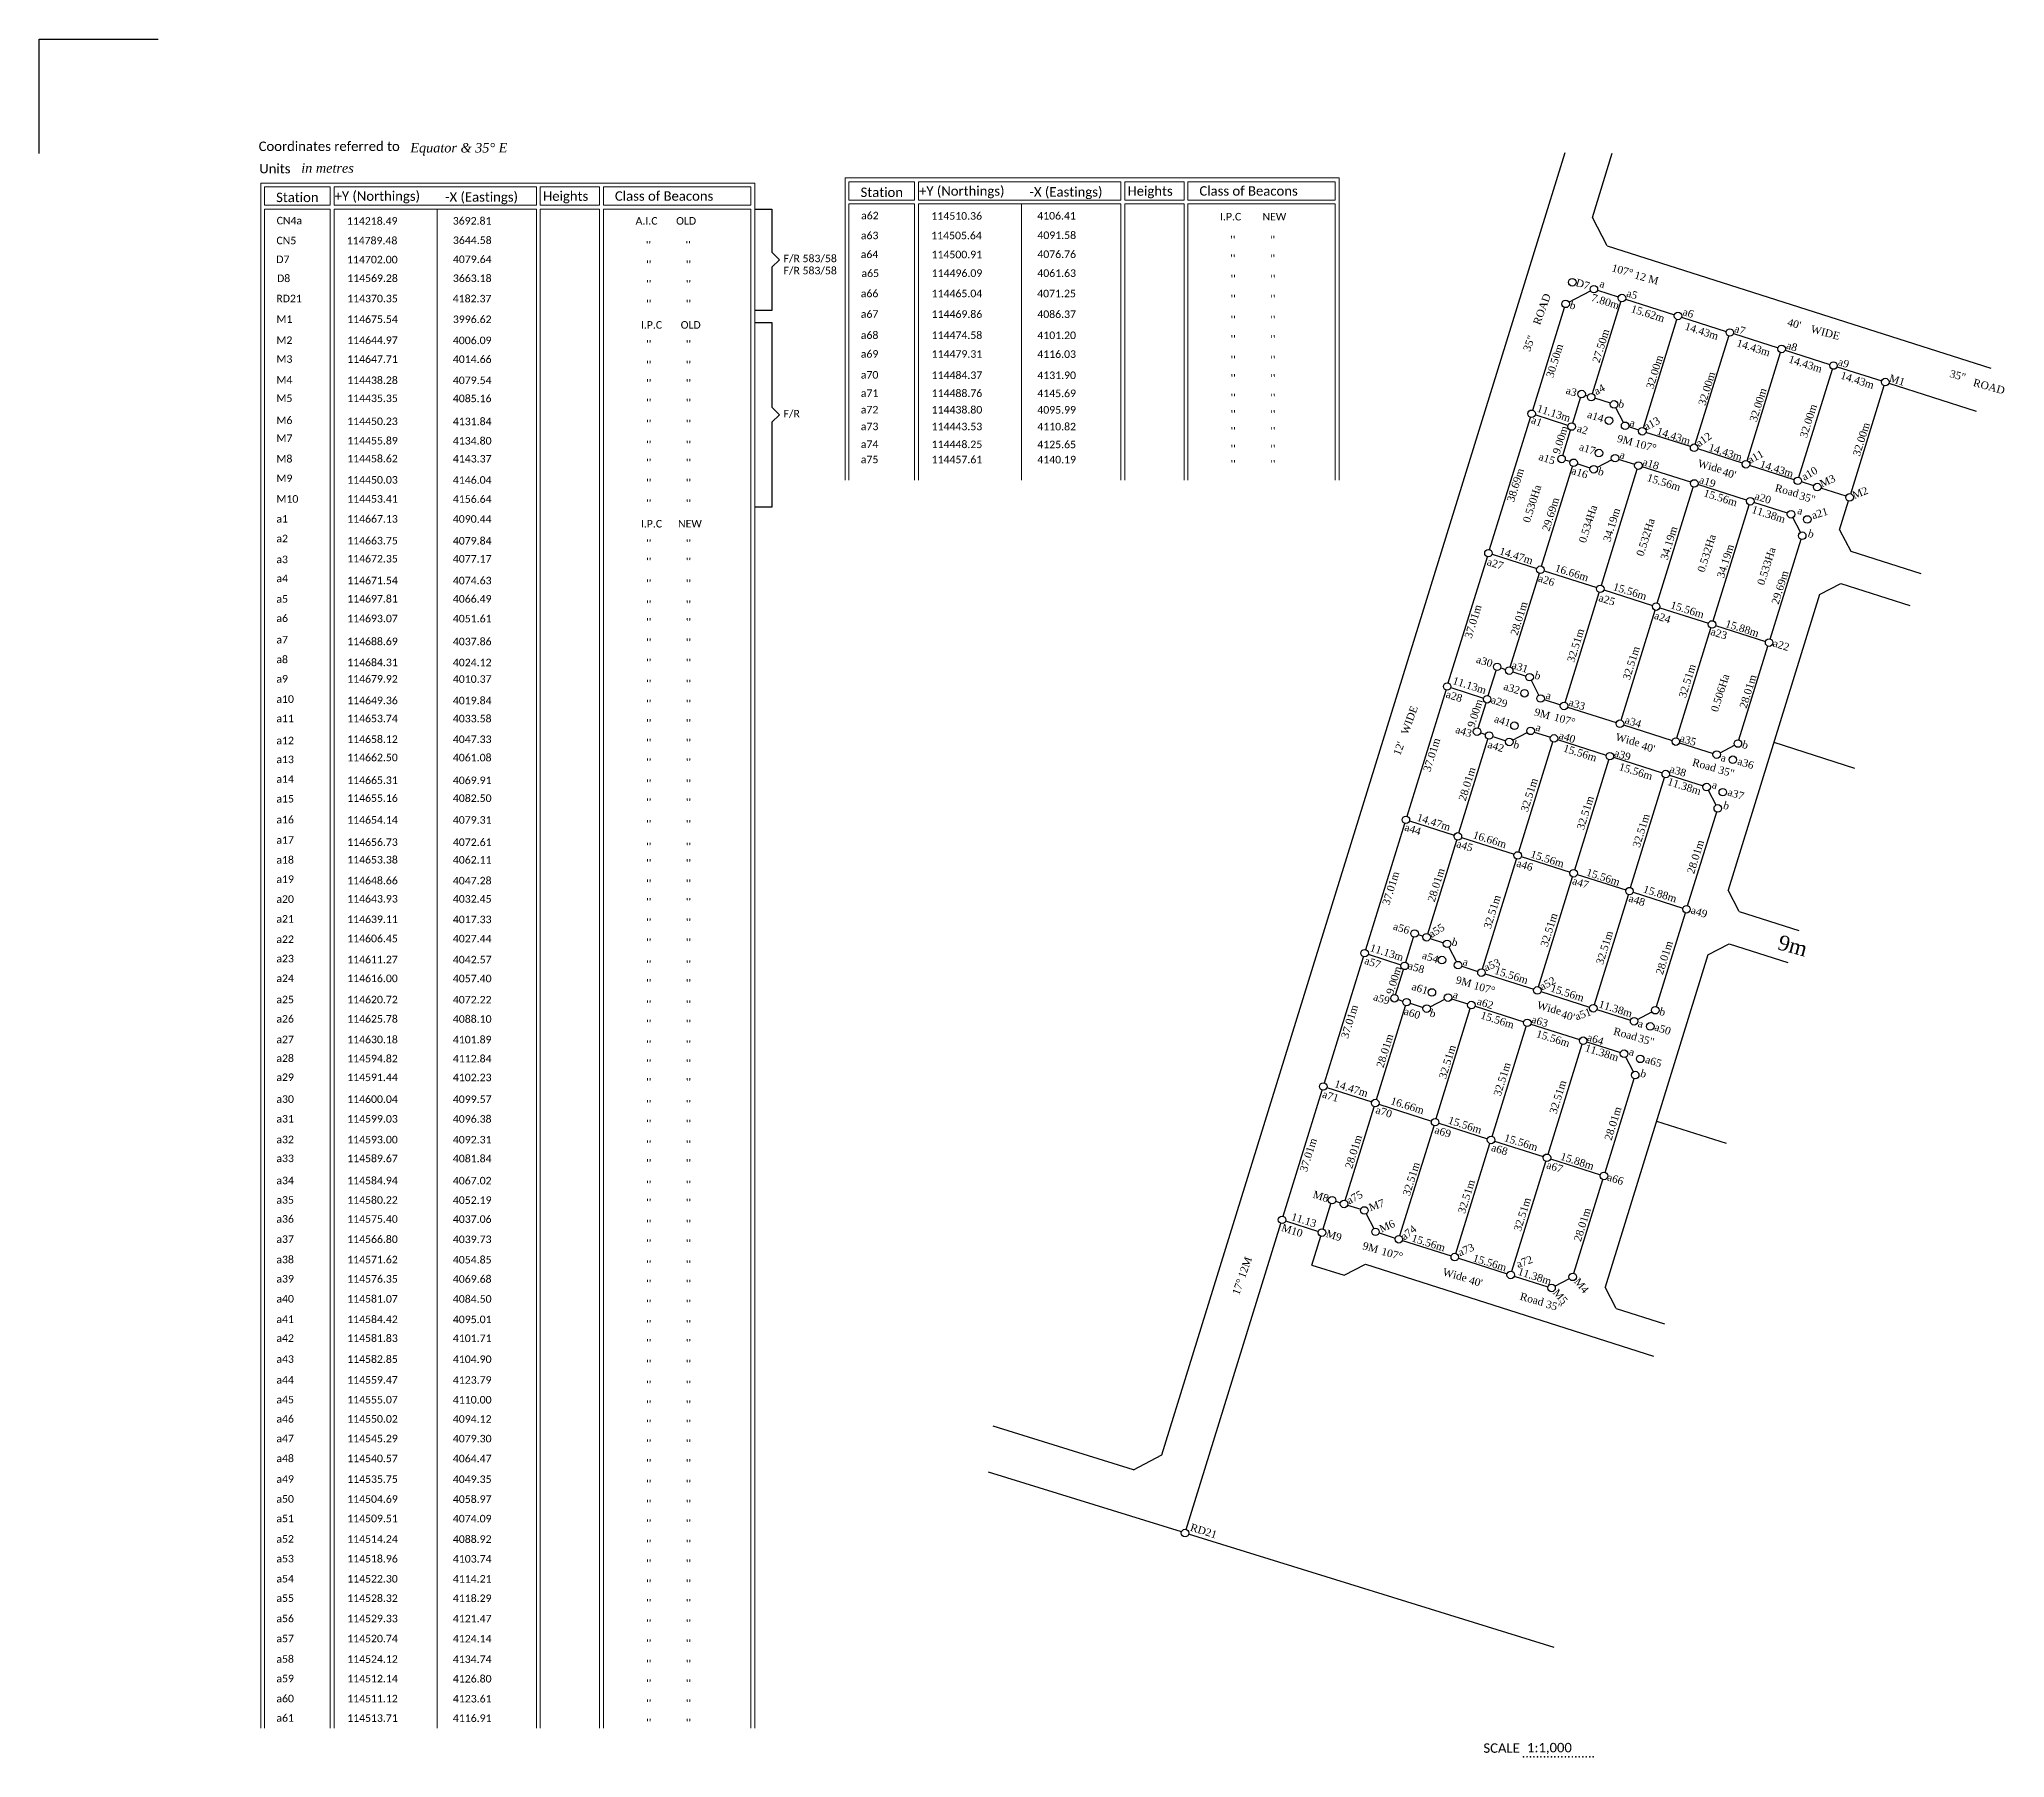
# Model space of a CAD drawing. Header units: metres. Extents: x -4486 to -2975, y 114226 to 114766.
# Drawn here: x -4486 to -3965, y 114311 to 114766 of the extents above; entities that cross this region are included whole.
import ezdxf

# ---------------------------------------------------------------- set-up
doc = ezdxf.new("R2010")
doc.units = ezdxf.units.M
doc.layers.add('form', color=7, linetype='Continuous', lineweight=5)
doc.styles.add('Legend', font='calibri.ttf')
doc.styles.get("Standard").update_dxf_attribs({"font": 'times.ttf'})

msp = doc.modelspace()

# ---------------------------------------------------------------- texts
at = {"style": 'Legend'}
for s, p in [('CN4a', (-4423.31, 114717.35)), ('114218.49', (-4404.66, 114717.25)), ('3692.81', (-4376.59, 114717.29)), ('A.I.C       OLD', (-4328.1, 114717.28)), ('a62', (-4268.29, 114718.69)), ('114510.36', (-4249.64, 114718.59)), ('4106.41', (-4221.58, 114718.64)), ('I.P.C        NEW', (-4173.09, 114718.4)), ('CN5', (-4423.36, 114712.07)), ('114789.48', (-4404.71, 114712.05)), ('3644.58', (-4376.55, 114712.14)), ('a63', (-4268.34, 114713.41)), ('114505.64', (-4249.69, 114713.4)), ('4091.58', (-4221.53, 114713.48)), ("  ''             ''", (-4171.77, 114712.23)), ('D7', (-4423.41, 114707.07)), ('114702.00', (-4404.63, 114707.01)), ('4079.64', (-4376.56, 114707.09)), ("  ''             ''", (-4326.79, 114710.88)), ('F/R 583/58 ', (-4288.85, 114707.32)), ('a64', (-4268.39, 114708.42)), ('114500.91', (-4249.61, 114708.36)), ('4076.76', (-4221.54, 114708.44)), ("  ''             ''", (-4171.77, 114707.29)), ('D8', (-4423.2, 114702.05)), ('114569.28', (-4404.59, 114702.08)), ('3663.18', (-4376.56, 114702.07)), ("  ''             ''", (-4326.7, 114705.67)), ("  ''             ''", (-4326.7, 114700.53)), ('F/R 583/58 ', (-4288.85, 114704.1)), ('a65', (-4268.18, 114703.39)), ('114496.09', (-4249.57, 114703.42)), ('4061.63', (-4221.55, 114703.42)), ("  ''             ''", (-4171.68, 114701.88)), ('RD21', (-4423.39, 114696.7)), ('114370.35', (-4404.6, 114696.69)), ('4182.37', (-4376.6, 114696.67)), ('a66', (-4268.37, 114698.04)), ('114465.04', (-4249.58, 114698.03)), ('4071.25', (-4221.58, 114698.02)), ("  ''             ''", (-4171.68, 114696.6)), ('M1', (-4423.38, 114691.23)), ('114675.54', (-4404.6, 114691.21)), ('3996.62', (-4376.57, 114691.18)), ("  ''             ''", (-4326.7, 114695.25)), ('a67', (-4268.36, 114692.58)), ('114469.86', (-4249.58, 114692.56)), ('4086.37', (-4221.55, 114692.53)), ("  ''             ''", (-4171.68, 114691.05)), ('M2', (-4423.38, 114685.65)), ('114644.97', (-4404.6, 114685.63)), ('4006.09', (-4376.57, 114685.6)), ('I.P.C       OLD', (-4326.7, 114689.7)), ('a68', (-4268.36, 114686.99)), ('114474.58', (-4249.58, 114686.97)), ('4101.20', (-4221.55, 114686.94)), ("  ''             ''", (-4171.68, 114685.9)), ('M3', (-4423.38, 114680.65)), ('114647.71', (-4404.6, 114680.63)), ('4014.66', (-4376.57, 114680.61)), ("  ''             ''", (-4326.7, 114684.56)), ('a69', (-4268.36, 114682)), ('114479.31', (-4249.58, 114681.98)), ('4116.03', (-4221.55, 114681.95)), ("  ''             ''", (-4171.68, 114680.42)), ('M4', (-4423.38, 114675.11)), ('114438.28', (-4404.6, 114675.03)), ('4079.54', (-4376.57, 114675)), ("  ''             ''", (-4326.7, 114679.07)), ('a70', (-4268.36, 114676.45)), ('114484.37', (-4249.58, 114676.37)), ('4131.90', (-4221.55, 114676.34)), ("  ''             ''", (-4171.68, 114675.55)), ('M5', (-4423.38, 114670.25)), ('114435.35', (-4404.6, 114670.23)), ('4085.16', (-4376.57, 114670.2)), ("  ''             ''", (-4326.7, 114674.21)), ('a71', (-4268.36, 114671.6)), ('114488.76', (-4249.58, 114671.58)), ('4145.69', (-4221.55, 114671.55)), ("  ''             ''", (-4171.68, 114670.37)), ('M6', (-4423.38, 114664.4)), ('114450.23', (-4404.6, 114664.14)), ('4131.84', (-4376.57, 114664.11)), ("  ''             ''", (-4326.7, 114669.02)), ('F/R ', (-4288.85, 114666.17)), ('a72', (-4268.36, 114667.22)), ('114438.80', (-4249.58, 114667.2)), ('4095.99', (-4221.55, 114667.17)), ("  ''             ''", (-4171.68, 114665.99)), ('M7', (-4423.38, 114659.64)), ('114455.89', (-4404.6, 114659)), ('4134.80', (-4376.57, 114658.97)), ("  ''             ''", (-4326.7, 114663.48)), ('a73', (-4268.36, 114662.78)), ('114443.53', (-4249.58, 114662.76)), ('4110.82', (-4221.55, 114662.73)), ("  ''             ''", (-4171.68, 114661.55)), ('M8', (-4423.38, 114654.21)), ('114458.62', (-4404.6, 114654.24)), ('4143.37', (-4376.57, 114654.21)), ("  ''             ''", (-4326.7, 114657.92)), ('a74', (-4268.36, 114658.05)), ('a75', (-4268.36, 114654.03)), ('114448.25', (-4249.58, 114658.03)), ('114457.61', (-4249.58, 114654.01)), ('4125.65', (-4221.55, 114658)), ('4140.19', (-4221.55, 114653.98)), ("  ''             ''", (-4171.68, 114656.82)), ('M9', (-4423.38, 114649.01)), ('114450.03', (-4404.6, 114648.61)), ('4146.04', (-4376.57, 114648.58)), ("  ''             ''", (-4326.7, 114653.13)), ("  ''             ''", (-4171.68, 114652.8)), ('M10', (-4423.38, 114643.56)), ('114453.41', (-4404.6, 114643.56)), ('4156.64', (-4376.57, 114643.53)), ("  ''             ''", (-4326.7, 114647.79)), ('a1', (-4423.38, 114638.29)), ('114667.13', (-4404.6, 114638.26)), ('4090.44', (-4376.57, 114638.24)), ("  ''             ''", (-4326.7, 114642.37)), ('a2', (-4423.38, 114633.06)), ('I.P.C      NEW', (-4326.7, 114636.98)), ('114663.75', (-4404.6, 114632.49)), ('114672.35', (-4404.6, 114627.71)), ('4079.84', (-4376.57, 114632.46)), ('4077.17', (-4376.57, 114627.68)), ("  ''             ''", (-4326.7, 114631.77)), ('a3', (-4423.38, 114627.53)), ('a4', (-4423.38, 114622.49)), ("  ''             ''", (-4326.7, 114626.92)), ('114671.54', (-4404.6, 114621.94)), ('4074.63', (-4376.57, 114621.91)), ("  ''             ''", (-4326.7, 114621.13)), ('a5', (-4423.38, 114617.05)), ('a6', (-4423.38, 114611.93)), ('114697.81', (-4404.6, 114617.09)), ('4066.49', (-4376.57, 114617.06)), ("  ''             ''", (-4326.7, 114615.55)), ('114693.07', (-4404.6, 114611.85)), ('4051.61', (-4376.57, 114611.82)), ("  ''             ''", (-4326.7, 114610.87)), ('a7', (-4423.38, 114606.23)), ('114688.69', (-4404.6, 114605.78)), ('4037.86', (-4376.57, 114605.75)), ("  ''             ''", (-4326.7, 114605.46)), ('a8', (-4423.38, 114601.01)), ('114684.31', (-4404.6, 114600.21)), ('4024.12', (-4376.57, 114600.18)), ("  ''             ''", (-4326.7, 114600.1)), ('a9', (-4423.38, 114595.85)), ('114679.92', (-4404.6, 114595.83)), ('4010.37', (-4376.57, 114595.8)), ("  ''             ''", (-4326.7, 114594.55)), ('a10', (-4423.38, 114590.49)), ('114649.36', (-4404.6, 114590.13)), ('4019.84', (-4376.57, 114590.1)), ("  ''             ''", (-4326.7, 114589.23)), ('a11', (-4423.38, 114585.36)), ('114653.74', (-4404.6, 114585.34)), ('4033.58', (-4376.57, 114585.31)), ("  ''             ''", (-4326.7, 114584.06)), ('a12', (-4423.38, 114579.49)), ('114658.12', (-4404.6, 114579.86)), ('4047.33', (-4376.57, 114579.83)), ("  ''             ''", (-4326.7, 114578.88)), ('a13', (-4423.38, 114574.5)), ('114662.50', (-4404.6, 114575)), ('4061.08', (-4376.57, 114574.97)), ("  ''             ''", (-4326.7, 114573.71)), ('a14', (-4423.38, 114569.3)), ('114665.31', (-4404.6, 114568.97)), ('4069.91', (-4376.57, 114568.94)), ("  ''             ''", (-4326.7, 114568.09)), ('a15', (-4423.38, 114564.06)), ('114655.16', (-4404.6, 114564.24)), ('4082.50', (-4376.57, 114564.21)), ("  ''             ''", (-4326.7, 114563.07)), ('a16', (-4423.38, 114558.53)), ('114654.14', (-4404.6, 114558.45)), ('4079.31', (-4376.57, 114558.43)), ("  ''             ''", (-4326.7, 114557.32)), ('a17', (-4423.38, 114553.13)), ('114656.73', (-4404.6, 114552.56)), ('4072.61', (-4376.57, 114552.53)), ("  ''             ''", (-4326.7, 114551.34)), ('a18', (-4423.38, 114547.86)), ('114653.38', (-4404.6, 114547.89)), ('4062.11', (-4376.57, 114547.86)), ("  ''             ''", (-4326.7, 114546.95)), ('a19', (-4423.38, 114542.73)), ('114648.66', (-4404.6, 114542.38)), ('4047.28', (-4376.57, 114542.35)), ("  ''             ''", (-4326.7, 114541.55)), ('a20', (-4423.38, 114537.46)), ('114643.93', (-4404.6, 114537.53)), ('4032.45', (-4376.57, 114537.5)), ("  ''             ''", (-4326.7, 114536.68)), ('a21', (-4423.38, 114532.2)), ('114639.11', (-4404.6, 114532.1)), ('4017.33', (-4376.57, 114532.07)), ("  ''             ''", (-4326.7, 114531.25)), ('a22', (-4423.38, 114526.81)), ('114606.45', (-4404.6, 114527)), ('4027.44', (-4376.57, 114526.97)), ("  ''             ''", (-4326.7, 114525.93)), ('a23', (-4423.38, 114521.68)), ('114611.27', (-4404.6, 114521.44)), ('4042.57', (-4376.57, 114521.41)), ("  ''             ''", (-4326.7, 114520.14)), ('a24', (-4423.38, 114516.45)), ('114616.00', (-4404.6, 114516.43)), ('4057.40', (-4376.57, 114516.4)), ("  ''             ''", (-4326.7, 114515.14)), ('a25', (-4423.38, 114510.83)), ('114620.72', (-4404.6, 114510.81)), ('4072.22', (-4376.57, 114510.78)), ("  ''             ''", (-4326.7, 114509.52)), ('a26', (-4423.38, 114505.71)), ('114625.78', (-4404.6, 114505.69)), ('4088.10', (-4376.57, 114505.66)), ("  ''             ''", (-4326.7, 114504.4)), ('a27', (-4423.38, 114500.25)), ('114630.18', (-4404.6, 114500.23)), ('4101.89', (-4376.57, 114500.2)), ("  ''             ''", (-4326.7, 114498.94)), ('a28', (-4423.38, 114495.27)), ('114594.82', (-4404.6, 114495.16)), ('4112.84', (-4376.57, 114495.14)), ("  ''             ''", (-4326.7, 114493.88)), ('a29', (-4423.38, 114490.21)), ('114591.44', (-4404.6, 114490.19)), ('4102.23', (-4376.57, 114490.16)), ("  ''             ''", (-4326.7, 114488.9)), ('a30', (-4423.38, 114484.43)), ('114600.04', (-4404.6, 114484.41)), ('4099.57', (-4376.57, 114484.38)), ("  ''             ''", (-4326.7, 114483.12)), ('a31', (-4423.38, 114479.2)), ('114599.03', (-4404.6, 114479.18)), ('4096.38', (-4376.57, 114479.15)), ("  ''             ''", (-4326.7, 114477.89)), ('a32', (-4423.38, 114473.71)), ('114593.00', (-4404.6, 114473.68)), ('4092.31', (-4376.57, 114473.66)), ("  ''             ''", (-4326.7, 114472.4)), ('a33', (-4423.38, 114468.71)), ('114589.67', (-4404.6, 114468.69)), ('4081.84', (-4376.57, 114468.66)), ("  ''             ''", (-4326.7, 114467.4)), ('a34', (-4423.38, 114462.85)), ('114584.94', (-4404.6, 114462.83)), ('4067.02', (-4376.57, 114462.8)), ("  ''             ''", (-4326.7, 114461.73)), ('a35', (-4423.38, 114457.68)), ('114580.22', (-4404.6, 114457.66)), ('4052.19', (-4376.57, 114457.63)), ("  ''             ''", (-4326.7, 114456.93)), ('a36', (-4423.38, 114452.65)), ('114575.40', (-4404.6, 114452.63)), ('4037.06', (-4376.57, 114452.6)), ("  ''             ''", (-4326.7, 114451.34)), ('a37', (-4423.38, 114447.29)), ('114566.80', (-4404.6, 114447.27)), ('4039.73', (-4376.57, 114447.24)), ("  ''             ''", (-4326.7, 114446.16)), ('a38', (-4423.38, 114441.89)), ('114571.62', (-4404.6, 114441.87)), ('4054.85', (-4376.57, 114441.84)), ("  ''             ''", (-4326.7, 114440.58)), ('a39', (-4423.38, 114436.77)), ('114576.35', (-4404.6, 114436.75)), ('4069.68', (-4376.57, 114436.72)), ("  ''             ''", (-4326.7, 114435.46)), ('a40', (-4423.38, 114431.48)), ('114581.07', (-4404.6, 114431.45)), ('4084.50', (-4376.57, 114431.43)), ("  ''             ''", (-4326.7, 114430.17)), ('a41', (-4423.38, 114426.06)), ('114584.42', (-4404.6, 114426.03)), ('4095.01', (-4376.57, 114426.01)), ("  ''             ''", (-4326.7, 114424.75)), ('a42', (-4423.38, 114421.05)), ('114581.83', (-4404.6, 114421.03)), ('4101.71', (-4376.57, 114421)), ("  ''             ''", (-4326.7, 114419.74)), ('a43', (-4423.38, 114415.5)), ('114582.85', (-4404.6, 114415.48)), ('4104.90', (-4376.57, 114415.45)), ("  ''             ''", (-4326.7, 114414.2)), ('a44', (-4423.38, 114409.99)), ('114559.47', (-4404.6, 114409.97)), ('4123.79', (-4376.57, 114409.94)), ("  ''             ''", (-4326.7, 114408.69)), ('a45', (-4423.38, 114404.74)), ('114555.07', (-4404.6, 114404.72)), ('4110.00', (-4376.57, 114404.69)), ("  ''             ''", (-4326.7, 114403.43)), ('a46', (-4423.38, 114399.65)), ('114550.02', (-4404.6, 114399.63)), ('4094.12', (-4376.57, 114399.6)), ("  ''             ''", (-4326.7, 114398.35)), ('a47', (-4423.38, 114394.44)), ('114545.29', (-4404.6, 114394.42)), ('4079.30', (-4376.57, 114394.39)), ("  ''             ''", (-4326.7, 114393.13)), ('a48', (-4423.38, 114389.17)), ('114540.57', (-4404.6, 114389.15)), ('4064.47', (-4376.57, 114389.12)), ("  ''             ''", (-4326.7, 114387.86)), ('a49', (-4423.38, 114383.69)), ('114535.75', (-4404.6, 114383.67)), ('4049.35', (-4376.57, 114383.64)), ('a50', (-4423.38, 114378.41)), ('114504.69', (-4404.6, 114378.38)), ('4058.97', (-4376.57, 114378.36)), ("  ''             ''", (-4326.7, 114382.38)), ('a51', (-4423.38, 114373.23)), ('114509.51', (-4404.6, 114373.21)), ('4074.09', (-4376.57, 114373.18)), ("  ''             ''", (-4326.7, 114377.1)), ('a52', (-4423.38, 114367.8)), ('114514.24', (-4404.6, 114367.78)), ('4088.92', (-4376.57, 114367.75)), ("  ''             ''", (-4326.7, 114371.93)), ('a53', (-4423.38, 114362.57)), ('114518.96', (-4404.6, 114362.55)), ('4103.74', (-4376.57, 114362.52)), ("  ''             ''", (-4326.7, 114366.5)), ('a54', (-4423.38, 114357.26)), ('114522.30', (-4404.6, 114357.24)), ('4114.21', (-4376.57, 114357.21)), ("  ''             ''", (-4326.7, 114361.27)), ('a55', (-4423.38, 114352.11)), ('114528.32', (-4404.6, 114352.09)), ('4118.29', (-4376.57, 114352.06)), ("  ''             ''", (-4326.7, 114355.95)), ('a56', (-4423.38, 114346.72)), ('114529.33', (-4404.6, 114346.7)), ('4121.47', (-4376.57, 114346.67)), ("  ''             ''", (-4326.7, 114350.8)), ('a57', (-4423.38, 114341.4)), ('114520.74', (-4404.6, 114341.38)), ('4124.14', (-4376.57, 114341.35)), ("  ''             ''", (-4326.7, 114345.41)), ('a58', (-4423.38, 114335.97)), ('114524.12', (-4404.6, 114335.95)), ('4134.74', (-4376.57, 114335.92)), ("  ''             ''", (-4326.7, 114340.1)), ('a59', (-4423.38, 114330.78)), ('114512.14', (-4404.6, 114330.76)), ('4126.80', (-4376.57, 114330.73)), ("  ''             ''", (-4326.7, 114334.67)), ('a60', (-4423.38, 114325.48)), ('114511.12', (-4404.6, 114325.46)), ('4123.61', (-4376.57, 114325.43)), ("  ''             ''", (-4326.7, 114329.47)), ('a61', (-4423.38, 114320.33)), ('114513.71', (-4404.6, 114320.3)), ('4116.91', (-4376.57, 114320.28)), ("  ''             ''", (-4326.7, 114324.17)), ("  ''             ''", (-4326.7, 114319.02))]:
    msp.add_text(s, height=2, dxfattribs=at).set_placement(p)
at = {"char_height": 2, "attachment_point": 5}
for s, insert, rotation in [('\\A1;D7', (-4076.87, 114701.49), 342.7415), ('\\A1;7.80m', (-4070.88, 114696.89), 342.3236), ('\\A1;a', (-4071.66, 114701.56), 342.7415), ('\\A1;a5', (-4063.79, 114698.81), 342.7415), ('\\A1;b', (-4079.48, 114695.86), 342.7415), ('\\A1;15.62m', (-4059.61, 114693.7), 342.3236), ('\\A1;a6', (-4048.88, 114693.86), 342.7415), ('\\A1;27.50m', (-4072.05, 114685.14), 72.7894), ('\\A1;14.43m', (-4045.33, 114689.02), 342.3236), ('\\A1;a7', (-4035.18, 114689.41), 342.7415), ('\\A1;30.50m', (-4084.31, 114681.2), 72.7894), ('\\A1;32.00m', (-4057.77, 114678.23), 72.7894), ('\\A1;14.43m', (-4031.59, 114684.62), 342.3236), ('\\A1;a8', (-4021.4, 114684.97), 342.7415), ('\\A1;14.43m', (-4017.81, 114680.32), 342.3236), ('\\A1;32.00m', (-4043.95, 114673.82), 72.7894), ('\\A1;a9', (-4007.66, 114680.59), 342.7415), ('\\A1;14.43m', (-4004.04, 114676.03), 342.3236), ('\\A1;M1', (-3993.5, 114676.08), 342.7415), ('\\A1;a3', (-4079.89, 114673.04), 342.7415), ('\\A1;a4', (-4072.48, 114673.58), 28.7813), ('\\A1;32.00m', (-4030.35, 114669.49), 72.7894), ('\\A1;11.13m', (-4084.56, 114667.27), 342.3236), ('\\A1;a14', (-4073.47, 114666.44), 342.7415), ('\\A1;b', (-4066.6, 114669.69), 342.7415), ('\\A1;a13', (-4058.55, 114664.55), 27.6294), ('\\A1;32.00m', (-4017.02, 114665.23), 72.7894), ('\\A1;a1', (-4089.06, 114665.14), 339.3115), ('\\A1;9.00m', (-4082.82, 114660.2), 72.7894), ('\\A1;a2', (-4076.92, 114662.96), 342.7415), ('\\A1;a', (-4063.67, 114664.73), 342.7415), ('\\A1;14.43m', (-4052.76, 114661.22), 342.3236), ('\\A1;a12', (-4044.8, 114660.31), 35.1704), ('\\A1;32.00m', (-4002.98, 114660.38), 72.7894), ('\\A1;a15', (-4086.37, 114655.23), 342.7415), ('\\A1;a17', (-4075.64, 114657.83), 342.7415), ('\\A1;a', (-4066.32, 114656.21), 342.7415), ('\\A1;14.43m', (-4039.03, 114656.92), 342.3236), ('\\A1;a11', (-4031.05, 114655.73), 28.8532), ('\\A1;38.69m', (-4094.72, 114648.21), 72.7894), ('\\A1;a16', (-4077.67, 114651.51), 342.7415), ('\\A1;b', (-4071.99, 114651.78), 342.7415), ('\\A1;a18', (-4058.8, 114653.84), 342.7415), ('\\A1;15.56m', (-4055.36, 114648.93), 342.3236), ('\\A1;14.43m', (-4025.41, 114652.51), 342.3236), ('\\A1;a10', (-4016.72, 114651.28), 30.13), ('\\A1;M3', (-4011.95, 114649.31), 24.5966), ('\\A1;0.530Ha', (-4090.32, 114643.29), 72.3467), ('\\A1;a19', (-4043.78, 114649.1), 342.7415), ('\\A1;15.56m', (-4040.33, 114644.85), 342.3236), ('\\A1;a20', (-4029.07, 114644.8), 342.7415), ('\\A1;M2', (-4003.31, 114646.2), 21.306), ('\\A1;29.69m', (-4085.36, 114640.48), 72.7894), ('\\A1;0.534Ha', (-4075.48, 114637.92), 72.3467), ('\\A1;34.19m', (-4069.18, 114637.68), 72.7894), ('\\A1;11.38m', (-4027.59, 114640.46), 342.3236), ('\\A1;a', (-4019.19, 114641.42), 342.7415), ('\\A1;a21', (-4014.01, 114640.73), 17.5335), ('\\A1;0.532Ha', (-4060.2, 114634.39), 72.3467), ('\\A1;34.19m', (-4054, 114632.84), 72.7894), ('\\A1;0.532Ha', (-4044, 114630.15), 72.3467), ('\\A1;b', (-4016.31, 114635.29), 342.7415), ('\\A1;14.47m', (-4094.52, 114629.47), 342.3236), ('\\A1;34.19m', (-4039.03, 114628.07), 72.7894), ('\\A1;0.533Ha', (-4028.14, 114626.73), 72.3467), ('\\A1;a27', (-4100.07, 114627.36), 342.7415), ('\\A1;16.66m', (-4079.77, 114624.96), 342.3236), ('\\A1;29.69m', (-4024.54, 114621.09), 72.7894), ('\\A1;a26', (-4086.5, 114622.98), 342.7415), ('\\A1;15.56m', (-4064.36, 114620.02), 342.3236), ('\\A1;37.01m', (-4105.96, 114612.07), 72.7894), ('\\A1;28.01m', (-4093.77, 114612.88), 72.7894), ('\\A1;a25', (-4070.46, 114617.81), 342.7415), ('\\A1;a24', (-4055.72, 114613.12), 342.7415), ('\\A1;15.56m', (-4049.13, 114615.17), 342.3236), ('\\A1;32.51m', (-4078.74, 114605.72), 72.7894), ('\\A1;a23', (-4040.75, 114608.84), 342.7415), ('\\A1;15.88m', (-4034.59, 114610.22), 342.3236), ('\\A1;32.51m', (-4064.01, 114601.03), 72.7894), ('\\A1;a22', (-4024.24, 114605.78), 342.7415), ('\\A1;a30', (-4102.93, 114601.47), 342.7415), ('\\A1;a31', (-4093.51, 114599.97), 342.7415), ('\\A1;b', (-4088.81, 114597.72), 342.7415), ('\\A1;32.51m', (-4049.15, 114596.3), 72.7894), ('\\A1;a28', (-4110.98, 114592.23), 342.7415), ('\\A1;11.13m', (-4106.91, 114595.1), 342.3236), ('\\A1;a32', (-4095.7, 114594.32), 342.7415), ('\\A1;0.506Ha', (-4040.44, 114593.11), 72.3467), ('\\A1;28.01m', (-4033.03, 114593.52), 72.7894), ('\\A1;9.00m', (-4105.44, 114587.73), 72.7894), ('\\A1;a29', (-4099, 114590.76), 342.7415), ('\\A1;a', (-4085.92, 114592.44), 342.7415), ('\\A1;a33', (-4078.41, 114590.09), 342.7415), ('\\A1;a43', (-4108.46, 114582.9), 342.7415), ('\\A1;a41', (-4098.16, 114585.7), 342.7415), ('\\A1;a', (-4088.62, 114583.94), 342.7415), ('\\A1;a34', (-4063.51, 114585.42), 342.7415), ('\\A1;37.01m', (-4116.92, 114576.71), 72.7894), ('\\A1;a42', (-4099.91, 114578.94), 342.7415), ('\\A1;b', (-4094.43, 114579.37), 342.7415), ('\\A1;a40', (-4080.99, 114581.33), 342.7415), ('\\A1;15.56m', (-4077.58, 114577.19), 342.3236), ('\\A1;a39', (-4066.31, 114576.67), 342.7415), ('\\A1;a35', (-4048.93, 114580.62), 342.7415), ('\\A1;b', (-4033.76, 114579.34), 342.7415), ('\\A1;28.01m', (-4107.54, 114568.98), 72.7894), ('\\A1;15.56m', (-4062.8, 114572.3), 342.3236), ('\\A1;a38', (-4051.6, 114572.42), 342.7415), ('\\A1;a', (-4039.51, 114575.89), 342.7415), ('\\A1;a36', (-4033.64, 114574.47), 342.7415), ('\\A1;32.51m', (-4091.05, 114566.08), 72.7894), ('\\A1;11.38m', (-4049.93, 114568.34), 342.3236), ('\\A1;a', (-4041.84, 114568.7), 342.7415), ('\\A1;a37', (-4036.26, 114566.3), 342.7415), ('\\A1;32.51m', (-4076.18, 114561.34), 72.7894), ('\\A1;b', (-4038.78, 114563.23), 342.7415), ('\\A1;a44', (-4121.95, 114556.96), 342.7415), ('\\A1;14.47m', (-4116.4, 114558.83), 342.3236), ('\\A1;32.51m', (-4061.37, 114556.62), 72.7894), ('\\A1;a45', (-4108.17, 114552.59), 342.7415), ('\\A1;16.66m', (-4101.53, 114554.22), 342.3236), ('\\A1;28.01m', (-4046.94, 114549.66), 72.7894), ('\\A1;28.01m', (-4115.75, 114542.19), 72.7894), ('\\A1;a46', (-4092.26, 114547.44), 342.7415), ('\\A1;15.56m', (-4086.25, 114549.1), 342.3236), ('\\A1;15.56m', (-4071.46, 114544.27), 342.3236), ('\\A1;37.01m', (-4127.78, 114541.33), 72.7894), ('\\A1;a47', (-4077.45, 114542.75), 342.7415), ('\\A1;15.88m', (-4056.38, 114539.83), 342.3236), ('\\A1;32.51m', (-4100.87, 114535.09), 72.7894), ('\\A1;a48', (-4062.51, 114538.13), 342.7415), ('\\A1;a49', (-4046, 114535.01), 342.7415), ('\\A1;a56', (-4124.97, 114530.71), 342.7415), ('\\A1;a55', (-4115.65, 114530.1), 32.1014), ('\\A1;32.51m', (-4085.81, 114530.29), 72.7894), ('\\A1;11.13m', (-4128.85, 114524.27), 342.3236), ('\\A1;b', (-4110.78, 114527), 342.7415), ('\\A1;32.51m', (-4071.08, 114525.59), 72.7894), ('\\A1;28.01m', (-4055.23, 114522.91), 72.7894), ('\\A1;a57', (-4132.59, 114521.62), 342.7415), ('\\A1;9.00m', (-4126.97, 114516.92), 72.7894), ('\\A1;a58', (-4121.04, 114520.27), 342.7415), ('\\A1;a54', (-4117.3, 114523.01), 342.7415), ('\\A1;a', (-4107.93, 114521.81), 342.7415), ('\\A1;a53', (-4100.95, 114521), 21.3178), ('\\A1;15.56m', (-4095.81, 114518.23), 342.3236), ('\\A1;a61', (-4120.05, 114514.74), 342.7415), ('\\A1;a52', (-4086.2, 114516.08), 28.0455), ('\\A1;15.56m', (-4080.97, 114513.55), 342.3236), ('\\A1;37.01m', (-4138.72, 114505.98), 72.7894), ('\\A1;a59', (-4130.23, 114512.02), 342.7415), ('\\A1;a', (-4110.55, 114513.1), 342.7415), ('\\A1;a62', (-4102.73, 114510.81), 342.7415), ('\\A1;11.38m', (-4068.17, 114509.36), 342.3236), ('\\A1;b', (-4055.72, 114508.57), 342.7415), ('\\A1;a60', (-4122.12, 114508.18), 342.7415), ('\\A1;b', (-4116.62, 114508.14), 342.7415), ('\\A1;15.56m', (-4099.5, 114506.4), 342.3236), ('\\A1;a63', (-4088.26, 114506.03), 342.7415), ('\\A1;a51', (-4076.81, 114507.93), 20.673), ('\\A1;a', (-4061.48, 114505.4), 342.7415), ('\\A1;a50', (-4055.66, 114503.99), 342.7415), ('\\A1;28.01m', (-4129.34, 114498.24), 72.7894), ('\\A1;32.51m', (-4112.77, 114495.32), 72.7894), ('\\A1;15.56m', (-4084.74, 114501.49), 342.3236), ('\\A1;11.38m', (-4071.8, 114497.72), 342.3236), ('\\A1;a64', (-4073.5, 114501.28), 342.7415), ('\\A1;32.51m', (-4098.25, 114490.69), 72.7894), ('\\A1;a', (-4063.84, 114497.94), 342.7415), ('\\A1;a65', (-4058.09, 114495.4), 342.7415), ('\\A1;14.47m', (-4138.27, 114488.23), 342.3236), ('\\A1;32.51m', (-4083.46, 114485.97), 72.7894), ('\\A1;b', (-4060.77, 114492.17), 342.7415), ('\\A1;a71', (-4143.77, 114486.18), 342.7415), ('\\A1;16.66m', (-4123.38, 114483.68), 342.3236), ('\\A1;a70', (-4129.61, 114482.01), 342.7415), ('\\A1;15.56m', (-4108.11, 114478.54), 342.3236), ('\\A1;28.01m', (-4068.85, 114478.96), 72.7894), ('\\A1;37.01m', (-4149.65, 114470.61), 72.7894), ('\\A1;28.01m', (-4137.65, 114471.48), 72.7894), ('\\A1;a69', (-4113.97, 114476.72), 342.7415), ('\\A1;15.56m', (-4093.25, 114473.91), 342.3236), ('\\A1;32.51m', (-4122.36, 114464.25), 72.7894), ('\\A1;a68', (-4098.94, 114472.04), 342.7415), ('\\A1;a67', (-4084.3, 114467.42), 342.7415), ('\\A1;15.88m', (-4078.34, 114468.94), 342.3236), ('\\A1;32.51m', (-4107.72, 114459.58), 72.7894), ('\\A1;a66', (-4068.2, 114464.18), 342.7415), ('\\A1;M8', (-4146.34, 114459.62), 342.7415), ('\\A1;a75', (-4137.38, 114459.37), 28.1913), ('\\A1;M7', (-4131.56, 114457.32), 19.9365), ('\\A1;32.51m', (-4092.89, 114454.86), 72.7894), ('\\A1;11.13', (-4150.84, 114453.33), 342.3236), ('\\A1;M6', (-4128.77, 114451.74), 23.6952), ('\\A1;28.01m', (-4076.98, 114452.15), 72.7894), ('\\A1;M10', (-4153.96, 114450.59), 342.7415), ('\\A1;M9', (-4142.88, 114449.25), 342.7415), ('\\A1;a74', (-4123.08, 114450.02), 38.2519), ('\\A1;15.56m', (-4117.79, 114447.29), 342.3236), ('\\A1;a73', (-4107.84, 114445.47), 22.8475), ('\\A1;15.56m', (-4101.53, 114442.02), 342.3236), ('\\A1;a72', (-4092.34, 114442.3), 19.9713), ('\\A1;11.38m', (-4089.62, 114438.43), 342.3236), ('\\A1;M4', (-4077.2, 114435.98), 309.8674), ('\\A1;M5', (-4082.82, 114433.05), 310.4905), ('\\A1;RD21', (-4177.42, 114370.92), 342.7415)]:
    msp.add_mtext(s, dxfattribs=dict(at, insert=insert, rotation=rotation))
at = {"attachment_point": 1}
for s, insert, char_height, rotation in [('107%%D', (-4068.83, 114706.89), 2, 344.5536), ('12 M', (-4062.79, 114704.99), 2, 344.5536), ('ROAD', (-4090.12, 114691.21), 2, 69.9213), ('35"', (-4092.78, 114684.16), 2, 69.9213), ("40'", (-4022.22, 114692.46), 2, 344.5536), ('WIDE', (-4016.06, 114690.71), 2, 344.5536), ('35"', (-3979.17, 114678.84), 2, 344.5536), ('ROAD', (-3972.96, 114676.48), 2, 344.5536), ('9M', (-4067.4, 114661.67), 2, 344.5536), ('107%%D', (-4062.68, 114660.41), 2, 344.5536), ('Wide', (-4046, 114655.05), 2, 344.5536), ("40'", (-4039.44, 114652.78), 2, 344.5536), ('Road', (-4025.54, 114648.57), 2, 344.5536), ('35"', (-4019.06, 114646.43), 2, 344.5536), ('WIDE', (-4125.15, 114582.55), 2, 69.9213), ('9M', (-4089.36, 114589.11), 2, 344.5536), ('107%%D', (-4084.17, 114587.78), 2, 344.5536), ("12'", (-4127.18, 114577.05), 2, 69.9213), ('Wide', (-4067.82, 114582.53), 2, 344.5536), ("40'", (-4060.93, 114580.14), 2, 344.5536), ('Road', (-4047.46, 114575.81), 2, 344.5536), ('35"', (-4040.55, 114573.79), 2, 344.5536), ('9m', (-4024.36, 114529.07), 4, 344.5536), ('9M', (-4110.19, 114518.09), 2, 344.5536), ('107%%D', (-4105.46, 114516.6), 2, 344.5536), ('Wide', (-4088.65, 114511.4), 2, 344.5536), ("40'", (-4082.22, 114508.96), 2, 344.5536), ('Road', (-4068.38, 114504.5), 2, 344.5536), ('35"', (-4061.83, 114502.61), 2, 344.5536), ('9M', (-4134.91, 114447.59), 2, 344.5536), ('12M', (-4168.39, 114438.46), 2, 69.9213), ('107%%D', (-4129.92, 114446.1), 2, 344.5536), ('17%%D', (-4169.95, 114434), 2, 69.9213), ('Wide', (-4113.67, 114440.65), 2, 344.5536), ("40'", (-4106.68, 114438.46), 2, 344.5536), ('Road', (-4093.17, 114434.18), 2, 344.5536), ('35"', (-4086.3, 114432.11), 2, 344.5536)]:
    msp.add_mtext_dynamic_manual_height_columns(s, width=138.0282, gutter_width=1, heights=[0], dxfattribs=dict(at, insert=insert, char_height=char_height, rotation=rotation))
at = {"layer": 'form', "style": 'Legend'}
for s, height, p in [('Coordinates referred to', 2.5, (-4428.08, 114736.81)), ('Units', 2.5, (-4427.92, 114730.89)), ('Station', 2.5, (-4423.45, 114723.26)), ('  +Y (Northings)', 2.5, (-4409.7, 114723.6)), ('-X (Eastings)', 2.5, (-4378.65, 114723.37)), ('Heights', 2.5, (-4352.63, 114723.6)), ('Class of Beacons', 2.5, (-4333.58, 114723.62)), ('Station', 2.5, (-4268.43, 114724.61)), ('  +Y (Northings)', 2.5, (-4254.68, 114724.95)), ('-X (Eastings)', 2.5, (-4223.63, 114724.72)), ('Heights', 2.5, (-4197.61, 114724.94)), ('Class of Beacons', 2.5, (-4178.56, 114724.97)), ('                                .....................', 2.35, (-4119.54, 114310.83))]:
    msp.add_text(s, height=height, dxfattribs=at).set_placement(p)
at = {"layer": 'form', "color": 0, "style": 'Legend'}
for s, p in [('SCALE', (-4103.23, 114312.09)), ('1:1,000', (-4091.65, 114312.22))]:
    msp.add_text(s, height=2.5, dxfattribs=at).set_placement(p)
at = {"layer": 'form', "lineweight": 20, "char_height": 2.5, "width": 183.6763, "attachment_point": 1, "style": 'Legend'}
for s, insert in [('{\\fTimes New Roman|b0|i1|c0|p18;Equator & 35%%D E    }', (-4387.86, 114738.92)), ('{\\fTimes New Roman|b0|i1|c0|p18;in metres}', (-4416.79, 114733.55))]:
    msp.add_mtext(s, dxfattribs=dict(at, insert=insert))

# ---------------------------------------------------------------- linework, layer by layer
at = {"color": 0}
for p, q in [((-4486.26, 114766.42), (-4454.75, 114766.42)), ((-4486.26, 114736.11), (-4486.26, 114766.42))]:
    msp.add_line(p, q, dxfattribs=at)
for p, q in [((-4188.51, 114391.1), (-4081.56, 114736.37)), ((-4074.31, 114719.19), (-4069.04, 114736.23)), ((-4070.37, 114711.64), (-3968.62, 114679.22)), ((-4072.97, 114699.87), (-4067.44, 114698.11)), ((-4065.54, 114697.51), (-4052.56, 114693.37)), ((-4090.14, 114668.09), (-4081.71, 114695.31)), ((-4074.33, 114672.5), (-4066.79, 114696.85)), ((-4050.66, 114692.76), (-4038.82, 114688.99)), ((-4060.78, 114663.45), (-4051.91, 114692.11)), ((-4047.04, 114659.07), (-4038.16, 114687.73)), ((-4036.91, 114688.38), (-4025.07, 114684.61)), ((-4033.29, 114654.69), (-4024.41, 114683.35)), ((-4023.16, 114684), (-4011.32, 114680.23)), ((-4019.54, 114650.31), (-4010.66, 114678.97)), ((-4009.42, 114679.62), (-3997.57, 114675.85)), ((-4079.54, 114664.71), (-4077.47, 114671.4)), ((-4005.79, 114645.93), (-3996.92, 114674.59)), ((-3995.67, 114675.24), (-3972.5, 114667.86)), ((-4101.59, 114631.13), (-4090.74, 114666.18)), ((-4082.2, 114656.11), (-4080.13, 114662.8)), ((-4087.8, 114626.74), (-4079.61, 114653.19)), ((-4071.93, 114621.68), (-4062.4, 114652.43)), ((-4057.1, 114616.95), (-4047.58, 114647.7)), ((-4042.27, 114612.23), (-4032.75, 114642.98)), ((-4008.75, 114636.38), (-4006.39, 114644.02)), ((-4100.93, 114629.87), (-4089.05, 114626.09)), ((-4027.15, 114607.41), (-4018.96, 114633.86)), ((-4005.8, 114630.71), (-3987.21, 114624.79)), ((-4112.54, 114595.78), (-4102.18, 114629.22)), ((-4096.09, 114599.98), (-4088.39, 114624.83)), ((-4087.14, 114625.48), (-4073.18, 114621.03)), ((-4081.55, 114590.62), (-4072.52, 114619.77)), ((-4071.27, 114620.42), (-4058.35, 114616.3)), ((-4008.46, 114622.12), (-3990.12, 114616.27)), ((-4066.72, 114585.9), (-4057.69, 114615.04)), ((-4056.44, 114615.69), (-4043.52, 114611.58)), ((-4051.89, 114581.17), (-4042.87, 114610.32)), ((-4041.62, 114610.97), (-4028.4, 114606.76)), ((-4035.44, 114580.65), (-4027.74, 114605.5)), ((-4101.94, 114592.4), (-4099.87, 114599.09)), ((-4098.62, 114599.74), (-4097.34, 114599.33)), ((-4095.43, 114598.72), (-4091.91, 114597.6)), ((-4123.49, 114560.42), (-4113.13, 114593.87)), ((-4111.89, 114594.52), (-4103.19, 114591.75)), ((-4104.6, 114583.8), (-4102.53, 114590.49)), ((-4087.09, 114591.34), (-4082.79, 114589.97)), ((-4080.89, 114589.36), (-4067.97, 114585.25)), ((-4089.75, 114582.74), (-4085.46, 114581.37)), ((-4066.06, 114584.64), (-4053.14, 114580.52)), ((-4109.7, 114556.03), (-4102.01, 114580.88)), ((-4103.94, 114582.54), (-4102.66, 114582.13)), ((-4100.76, 114581.53), (-4097.31, 114580.43)), ((-4093.83, 114550.97), (-4084.8, 114580.12)), ((-4083.55, 114580.77), (-4070.63, 114576.65)), ((-4051.24, 114579.91), (-4042.3, 114577.07)), ((-4026.21, 114580.02), (-4004.83, 114573.2)), ((-4079, 114546.25), (-4069.97, 114575.39)), ((-4068.73, 114576.04), (-4055.81, 114571.92)), ((-4064.18, 114541.52), (-4055.15, 114570.67)), ((-4053.9, 114571.32), (-4044.97, 114568.47)), ((-4134.44, 114525.07), (-4124.09, 114558.51)), ((-4122.84, 114559.17), (-4110.95, 114555.38)), ((-4049.05, 114536.7), (-4041.35, 114561.55)), ((-4117.99, 114529.27), (-4110.29, 114554.12)), ((-4109.05, 114554.77), (-4095.08, 114550.32)), ((-4103.45, 114519.92), (-4094.42, 114549.06)), ((-4093.17, 114549.71), (-4080.25, 114545.59)), ((-4088.62, 114515.19), (-4079.59, 114544.34)), ((-4078.35, 114544.99), (-4065.43, 114540.87)), ((-4073.8, 114510.47), (-4064.77, 114539.61)), ((-4063.52, 114540.26), (-4050.3, 114536.05)), ((-4057.34, 114509.94), (-4049.64, 114534.79)), ((-4035.39, 114535.19), (-4019.54, 114530.14)), ((-4123.84, 114521.69), (-4121.77, 114528.38)), ((-4120.52, 114529.03), (-4119.24, 114528.62)), ((-4117.33, 114528.01), (-4113.82, 114526.89)), ((-4038.05, 114526.59), (-4022.45, 114521.62)), ((-4145.4, 114489.72), (-4135.04, 114523.16)), ((-4133.79, 114523.81), (-4125.09, 114521.04)), ((-4108.99, 114520.63), (-4104.7, 114519.26)), ((-4126.5, 114513.09), (-4124.43, 114519.78)), ((-4102.79, 114518.66), (-4089.87, 114514.54)), ((-4131.6, 114485.32), (-4123.91, 114510.17)), ((-4125.85, 114511.83), (-4124.57, 114511.43)), ((-4122.66, 114510.82), (-4119.21, 114509.72)), ((-4111.65, 114512.03), (-4107.36, 114510.67)), ((-4105.45, 114510.06), (-4092.53, 114505.94)), ((-4087.97, 114513.93), (-4075.05, 114509.81)), ((-4115.73, 114480.26), (-4106.7, 114509.41)), ((-4100.9, 114475.54), (-4091.88, 114504.68)), ((-4090.63, 114505.33), (-4077.71, 114501.22)), ((-4073.14, 114509.21), (-4064.21, 114506.36)), ((-4086.08, 114470.81), (-4077.05, 114499.96)), ((-4075.8, 114500.61), (-4066.87, 114497.76)), ((-4070.95, 114465.99), (-4063.26, 114490.84)), ((-4156.35, 114454.36), (-4145.99, 114487.81)), ((-4144.74, 114488.46), (-4132.85, 114484.67)), ((-4130.95, 114484.06), (-4116.98, 114479.61)), ((-4139.89, 114458.56), (-4132.2, 114483.41)), ((-4115.07, 114479), (-4102.15, 114474.89)), ((-4057.31, 114479.6), (-4038.82, 114473.71)), ((-4125.35, 114449.21), (-4116.32, 114478.35)), ((-4110.52, 114444.48), (-4101.5, 114473.63)), ((-4100.25, 114474.28), (-4087.33, 114470.16)), ((-4095.7, 114439.76), (-4086.67, 114468.9)), ((-4085.42, 114469.55), (-4072.2, 114465.34)), ((-4079.24, 114439.24), (-4071.54, 114464.08)), ((-4145.74, 114450.98), (-4143.67, 114457.67)), ((-4142.42, 114458.32), (-4141.14, 114457.91)), ((-4182.07, 114371.31), (-4156.94, 114452.45)), ((-4155.69, 114453.1), (-4146.99, 114450.33)), ((-4139.24, 114457.31), (-4135.75, 114456.2)), ((-4134.8, 114455.89), (-4134.8, 114455.89)), ((-4148.7, 114441.43), (-4146.33, 114449.07)), ((-4130.89, 114449.92), (-4126.6, 114448.56)), ((-4124.69, 114447.95), (-4111.77, 114443.83)), ((-4109.87, 114443.22), (-4096.95, 114439.11)), ((-4148.7, 114441.43), (-4140.13, 114438.7)), ((-4134.51, 114441.63), (-4058.09, 114417.28)), ((-4095.04, 114438.5), (-4086.11, 114435.65)), ((-4068, 114429.88), (-4055.18, 114425.8)), ((-4196.01, 114387.15), (-4233.23, 114398.69)), ((-4183.33, 114370.65), (-4234.53, 114386.53)), ((-4084.49, 114339.99), (-4181.41, 114370.05))]:
    msp.add_line(p, q)
at = {"flags": 128}
for points in [[(-4296.51, 114721.43), (-4291.94, 114721.43), (-4291.94, 114709.97)], [(-4070.37, 114711.64), (-4074.31, 114719.19)], [(-4291.94, 114705.97), (-4289.94, 114707.97), (-4291.94, 114709.97)], [(-4291.94, 114705.97), (-4291.94, 114694.51), (-4296.51, 114694.51)], [(-4080.53, 114696.73), (-4074.81, 114699.72)], [(-4296.51, 114691.37), (-4291.95, 114691.37), (-4291.95, 114668.87)], [(-4075.58, 114671.84), (-4076.22, 114672.05)], [(-4291.95, 114664.87), (-4289.95, 114666.87), (-4291.95, 114668.87)], [(-4080.79, 114664.06), (-4089.49, 114666.83)], [(-4069.51, 114669.91), (-4073.67, 114671.24)], [(-4066.1, 114664.84), (-4068.1, 114668.72)], [(-4291.95, 114664.87), (-4291.95, 114642.37), (-4296.51, 114642.37)], [(-4062.03, 114662.8), (-4064.69, 114663.65)], [(-4048.28, 114658.42), (-4060.13, 114662.2)], [(-4034.54, 114654.04), (-4046.38, 114657.81)], [(-4080.26, 114654.44), (-4081.55, 114654.85)], [(-4074.91, 114652.74), (-4078.36, 114653.84)], [(-4069.19, 114654.9), (-4073.07, 114652.89)], [(-4063.06, 114653.68), (-4067.35, 114655.05)], [(-4048.23, 114648.96), (-4061.15, 114653.08)], [(-4020.79, 114649.66), (-4032.63, 114653.43)], [(-4033.41, 114644.23), (-4046.33, 114648.35)], [(-4015.62, 114648.01), (-4018.88, 114649.05)], [(-4007.04, 114645.28), (-4013.71, 114647.4)], [(-4022.57, 114640.78), (-4031.5, 114643.63)], [(-4019.12, 114635.7), (-4021.15, 114639.59)], [(-4008.75, 114636.38), (-4005.8, 114630.71)], [(-4014.08, 114619.18), (-4008.46, 114622.12)], [(-4014.08, 114619.18), (-4038.34, 114540.85)], [(-4088.5, 114592.53), (-4090.5, 114596.41)], [(-4095.47, 114580.58), (-4091.59, 114582.59)], [(-4040.46, 114577.23), (-4036.62, 114579.23)], [(-4041.52, 114563.39), (-4043.55, 114567.28)], [(-4035.39, 114535.19), (-4038.34, 114540.85)], [(-4112.4, 114525.7), (-4110.4, 114521.82)], [(-4043.67, 114523.66), (-4038.05, 114526.59)], [(-4043.67, 114523.66), (-4070.96, 114435.55)], [(-4117.37, 114509.88), (-4113.49, 114511.88)], [(-4062.37, 114506.52), (-4058.52, 114508.53)], [(-4063.42, 114492.68), (-4065.45, 114496.57)], [(-4134.34, 114455.01), (-4132.31, 114451.11)], [(-4140.13, 114438.7), (-4134.51, 114441.63)], [(-4084.27, 114435.81), (-4080.42, 114437.82)], [(-4068, 114429.88), (-4070.96, 114435.55)], [(-4196.01, 114387.15), (-4188.51, 114391.1)]]:
    msp.add_lwpolyline(points, dxfattribs=at)
for centre in [(-4079.64, 114702), (-4073.92, 114700.18), (-4081.42, 114696.27), (-3996.62, 114675.54), (-4014.66, 114647.71), (-4006.09, 114644.97), (-4143.37, 114458.62), (-4156.64, 114453.41), (-4134.8, 114455.89), (-4146.04, 114450.03), (-4131.84, 114450.23), (-4079.54, 114438.28), (-4085.15, 114435.35), (-4182.37, 114370.35)]:
    msp.add_circle(centre, 1)
at = {"color": 1}
for centre in [(-4066.49, 114697.81), (-4051.61, 114693.07), (-4037.86, 114688.69), (-4024.12, 114684.31), (-4010.37, 114679.92), (-4077.17, 114672.35), (-4074.63, 114671.54), (-4090.44, 114667.13), (-4069.93, 114665.32), (-4068.56, 114669.61), (-4079.84, 114663.75), (-4065.64, 114663.95), (-4061.08, 114662.5), (-4082.5, 114655.16), (-4072.59, 114656.72), (-4068.3, 114655.36), (-4047.33, 114658.12), (-4079.31, 114654.14), (-4073.96, 114652.43), (-4062.11, 114653.38), (-4033.58, 114653.74), (-4047.28, 114648.66), (-4019.84, 114649.36), (-4032.45, 114643.93), (-4021.62, 114640.48), (-4017.33, 114639.11), (-4018.66, 114634.81), (-4101.89, 114630.18), (-4088.1, 114625.78), (-4072.22, 114620.72), (-4057.4, 114616), (-4042.57, 114611.27), (-4027.44, 114606.45), (-4099.57, 114600.04), (-4096.38, 114599.03), (-4112.84, 114594.82), (-4092.33, 114593.01), (-4090.96, 114597.3), (-4102.23, 114591.44), (-4088.04, 114591.64), (-4081.84, 114589.67), (-4104.9, 114582.85), (-4101.71, 114581.83), (-4094.99, 114584.41), (-4090.7, 114583.05), (-4067.02, 114584.94), (-4096.36, 114580.12), (-4084.5, 114581.07), (-4052.19, 114580.22), (-4041.35, 114576.76), (-4035.73, 114579.7), (-4069.68, 114576.35), (-4054.85, 114571.62), (-4037.06, 114575.4), (-4044.01, 114568.17), (-4039.73, 114566.8), (-4041.06, 114562.5), (-4123.79, 114559.47), (-4110, 114555.07), (-4094.12, 114550.02), (-4079.3, 114545.29), (-4064.47, 114540.57), (-4049.35, 114535.75), (-4121.47, 114529.33), (-4118.29, 114528.32), (-4112.86, 114526.59), (-4134.74, 114524.12), (-4124.14, 114520.74), (-4114.23, 114522.3), (-4109.94, 114520.94), (-4103.74, 114518.96), (-4088.92, 114514.24), (-4126.8, 114512.14), (-4123.61, 114511.12), (-4118.26, 114509.42), (-4116.89, 114513.7), (-4112.6, 114512.34), (-4106.41, 114510.36), (-4074.09, 114509.51), (-4057.63, 114508.99), (-4091.58, 114505.64), (-4063.25, 114506.06), (-4058.97, 114504.69), (-4076.76, 114500.91), (-4065.92, 114497.46), (-4061.63, 114496.09), (-4145.69, 114488.76), (-4062.96, 114491.79), (-4131.9, 114484.37), (-4116.03, 114479.31), (-4101.2, 114474.58), (-4086.37, 114469.86), (-4071.25, 114465.04), (-4140.19, 114457.61), (-4125.65, 114448.25), (-4110.82, 114443.53), (-4095.99, 114438.8)]:
    msp.add_circle(centre, 1, dxfattribs=at)
at = {"layer": 'form', "lineweight": 20}
for p, q in [((-4272.53, 114729.65), (-4249.44, 114729.65)), ((-4272.53, 114729.65), (-4272.53, 114723.78)), ((-4249.44, 114729.65), (-4182.22, 114729.65)), ((-4182.22, 114729.65), (-4161.97, 114729.65)), ((-4161.97, 114729.65), (-4141.49, 114729.65)), ((-4141.49, 114729.65), (-4141.49, 114723.38)), ((-4427.54, 114728.31), (-4404.46, 114728.31)), ((-4427.54, 114728.31), (-4427.54, 114722.44)), ((-4426.53, 114727.3), (-4409.09, 114727.3)), ((-4426.53, 114727.3), (-4426.53, 114722.44)), ((-4409.09, 114727.3), (-4409.09, 114722.44)), ((-4408.08, 114727.3), (-4404.46, 114727.3)), ((-4408.08, 114727.3), (-4408.08, 114722.44)), ((-4404.46, 114728.31), (-4337.24, 114728.31)), ((-4404.46, 114727.3), (-4354.38, 114727.3)), ((-4354.38, 114727.3), (-4354.38, 114722.44)), ((-4353.37, 114727.3), (-4337.64, 114727.3)), ((-4353.37, 114727.3), (-4353.37, 114722.44)), ((-4337.64, 114727.3), (-4337.64, 114722.44)), ((-4337.24, 114728.31), (-4316.99, 114728.31)), ((-4336.63, 114727.3), (-4316.38, 114727.3)), ((-4336.63, 114727.3), (-4336.63, 114722.44)), ((-4316.99, 114728.31), (-4296.51, 114728.31)), ((-4316.38, 114727.3), (-4297.52, 114727.3)), ((-4297.52, 114727.3), (-4297.52, 114722.44)), ((-4296.51, 114728.31), (-4296.51, 114722.03)), ((-4272.53, 114723.78), (-4272.53, 114649.5)), ((-4271.51, 114728.64), (-4254.08, 114728.64)), ((-4271.51, 114728.64), (-4271.51, 114723.78)), ((-4271.51, 114723.78), (-4254.08, 114723.78)), ((-4254.08, 114728.64), (-4254.08, 114723.78)), ((-4253.06, 114728.64), (-4249.44, 114728.64)), ((-4253.06, 114728.64), (-4253.06, 114723.78)), ((-4253.06, 114723.78), (-4249.44, 114723.78)), ((-4249.44, 114728.64), (-4199.36, 114728.64)), ((-4249.44, 114723.78), (-4199.36, 114723.78)), ((-4199.36, 114728.64), (-4199.36, 114723.78)), ((-4198.35, 114728.64), (-4182.62, 114728.64)), ((-4198.35, 114728.64), (-4198.35, 114723.78)), ((-4198.35, 114723.78), (-4182.62, 114723.78)), ((-4182.62, 114728.64), (-4182.62, 114723.78)), ((-4181.61, 114728.64), (-4161.36, 114728.64)), ((-4181.61, 114728.64), (-4181.61, 114723.78)), ((-4181.61, 114723.78), (-4161.36, 114723.78)), ((-4161.36, 114728.64), (-4142.5, 114728.64)), ((-4161.36, 114723.78), (-4142.5, 114723.78)), ((-4142.5, 114728.64), (-4142.5, 114723.78)), ((-4427.54, 114722.44), (-4427.54, 114318.6)), ((-4426.53, 114722.44), (-4409.09, 114722.44)), ((-4426.53, 114721.43), (-4409.09, 114721.43)), ((-4426.53, 114721.43), (-4426.53, 114318.6)), ((-4409.09, 114721.43), (-4409.09, 114318.6)), ((-4408.08, 114722.44), (-4404.46, 114722.44)), ((-4408.08, 114721.43), (-4404.46, 114721.43)), ((-4408.08, 114721.43), (-4408.08, 114318.6)), ((-4404.46, 114722.44), (-4354.38, 114722.44)), ((-4404.46, 114721.43), (-4354.38, 114721.43)), ((-4380.73, 114721.43), (-4380.73, 114318.6)), ((-4354.38, 114721.43), (-4354.38, 114318.6)), ((-4353.37, 114722.44), (-4337.64, 114722.44)), ((-4353.37, 114721.43), (-4337.64, 114721.43)), ((-4353.37, 114721.43), (-4353.37, 114318.6)), ((-4337.64, 114721.43), (-4337.64, 114318.6)), ((-4336.63, 114722.44), (-4316.38, 114722.44)), ((-4336.63, 114721.43), (-4316.38, 114721.43)), ((-4336.63, 114721.43), (-4336.63, 114318.6)), ((-4316.38, 114722.44), (-4297.52, 114722.44)), ((-4316.38, 114721.43), (-4297.52, 114721.43)), ((-4297.52, 114721.43), (-4297.52, 114318.6)), ((-4296.51, 114722.03), (-4296.51, 114318.6)), ((-4271.51, 114722.77), (-4254.08, 114722.77)), ((-4271.51, 114722.77), (-4271.51, 114649.5)), ((-4254.08, 114722.77), (-4254.08, 114649.5)), ((-4253.06, 114722.77), (-4249.44, 114722.77)), ((-4253.06, 114722.77), (-4253.06, 114649.5)), ((-4249.44, 114722.77), (-4199.36, 114722.77)), ((-4225.71, 114722.77), (-4225.71, 114649.5)), ((-4199.36, 114722.77), (-4199.36, 114649.5)), ((-4198.35, 114722.77), (-4182.62, 114722.77)), ((-4198.35, 114722.77), (-4198.35, 114649.5)), ((-4182.62, 114722.77), (-4182.62, 114649.5)), ((-4181.61, 114722.77), (-4161.36, 114722.77)), ((-4181.61, 114722.77), (-4181.61, 114649.5)), ((-4161.36, 114722.77), (-4142.5, 114722.77)), ((-4142.5, 114722.77), (-4142.5, 114649.5)), ((-4141.49, 114723.38), (-4141.49, 114649.5))]:
    msp.add_line(p, q, dxfattribs=at)

msp.set_redraw_order([(e.dxf.handle, doc.entitydb.next_handle()) for e in msp.query("TEXT MTEXT ATTDEF DIMENSION ARC_DIMENSION")])  # texts and dimensions are drawn at this point

doc.saveas('drawing.dxf')
